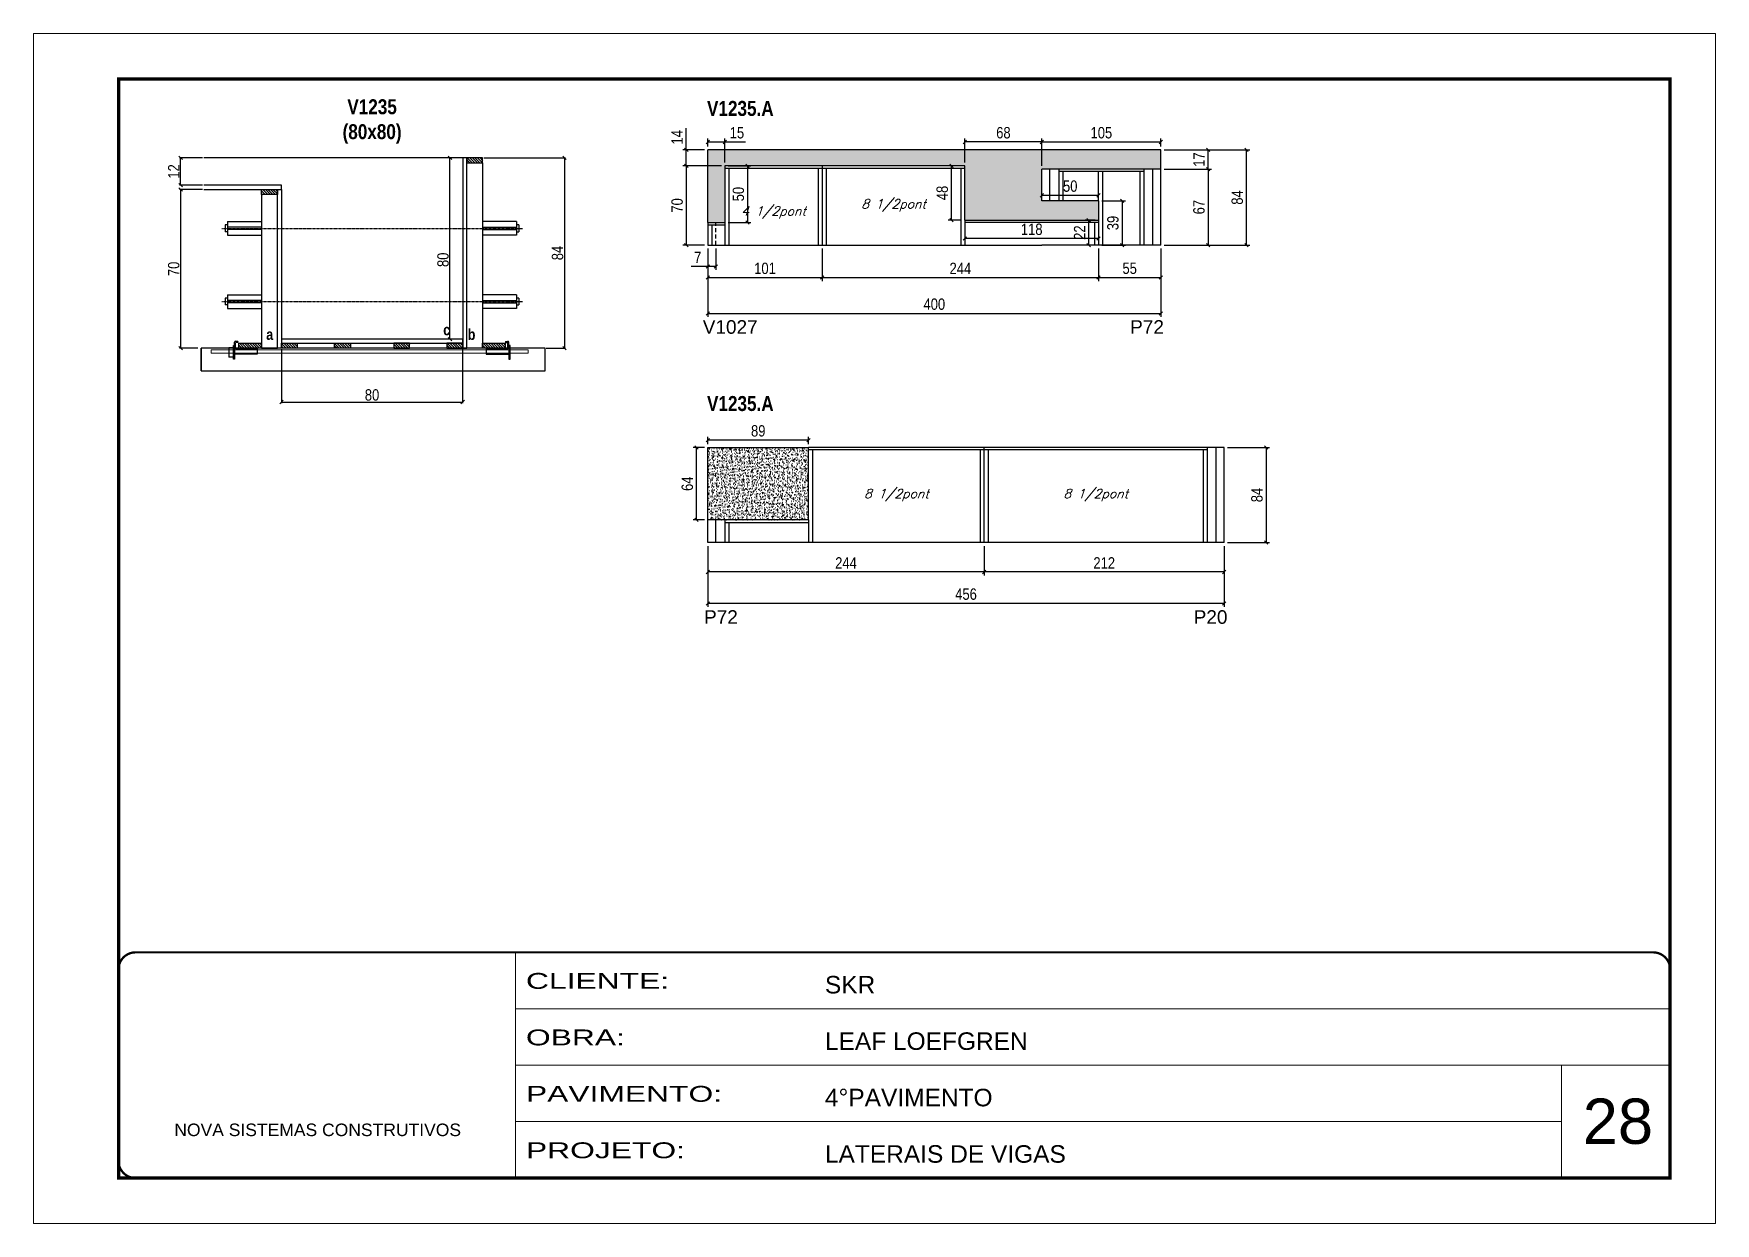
# Model space of a CAD drawing. Extents: x 3309 to 9563, y -2522 to 14608.
# Drawn here: x 8078 to 9563, y 6666 to 7716 of the extents above; entities that cross this region are included whole.
import ezdxf

# ---------------------------------------------------------------- set-up
doc = ezdxf.new("R2010")
doc.units = 0
for name, pattern in [('CONTINUO', [0]), ('DASHED', [0.75, 0.5, -0.25]), ('HIDDEN', [0.375, 0.25, -0.125])]:
    doc.linetypes.add(name, pattern=pattern)
for name, color, linetype in [('5', 5, 'Continuous'), ('barrote', 251, 'Continuous'), ('COTA', 241, 'Continuous'), ('detalhes', 4, 'Continuous'), ('NOMENCLATURA', 7, 'Continuous'), ('Painéis', 200, 'Continuous'), ('presilha', 1, 'Continuous'), ('SARR_2.2x10', 60, 'Continuous'), ('SARR_2.2x7', 40, 'Continuous'), ('SARR_3.5x7', 81, 'Continuous'), ('TENSOR', 3, 'Continuous'), ('texto', 7, 'Continuous')]:
    doc.layers.add(name, color=color, linetype=linetype)
for name, color, linetype, lineweight in [('CARIMBO', 255, 'Continuous', 9), ('CONCRETO', 251, 'Continuous', 25), ('Folhas', 255, 'Continuous', 9), ('SARRAFO DE PRESSAO', 251, 'DASHED', 9), ('SCO-___-LAJ', 2, 'Continuous', 0)]:
    doc.layers.add(name, color=color, linetype=linetype, lineweight=lineweight)
doc.styles.add('ARIAL', font='arial.ttf')
doc.styles.add('COTA TECNICA', font='techl___.ttf', dxfattribs={"height": 10})
doc.styles.add('COTA TECNICA 2X', font='techl___.ttf', dxfattribs={"height": 10})
doc.styles.add('Romans', font='romans.shx')
doc.styles.get("Standard").update_dxf_attribs({"font": 'arial.ttf'})
doc.styles.add('TECNICA', font='techb___.ttf', dxfattribs={"height": 10})
doc.styles.add('Tecnologia', font='')
doc.styles.get('Tecnologia').set_extended_font_data('Forgotten Futurist')
doc.dimstyles.new('PAINEL', dxfattribs={"dimtxt": 10, "dimasz": 3, "dimexe": 3, "dimexo": 3, "dimgap": 3, "dimtad": 1, "dimdec": 1, "dimzin": 12, "dimdsep": 46, "dimtxsty": 'COTA TECNICA', "dimblk1": 'OBLIQUE', "dimblk2": 'OBLIQUE', "dimsah": 1, "dimcen": 0.9, "dimclrd": 4, "dimclre": 4, "dimclrt": 240, "dimadec": 1, "dimazin": 3, "dimtfac": 1, "dimtdec": 1, "dimtmove": 0, "dimatfit": 3, "dimfxl": 1, "dimtolj": 1, "dimtzin": 12, "dimarcsym": 0})
doc.dimstyles.new('SECAO', dxfattribs={"dimscale": 0.333333, "dimtxt": 5, "dimasz": 9, "dimexe": 3, "dimexo": 3, "dimgap": 3, "dimtad": 1, "dimdec": 1, "dimlfac": 0.5, "dimzin": 12, "dimdsep": 46, "dimtxsty": 'COTA TECNICA 2X', "dimblk1": 'OBLIQUE', "dimblk2": 'OBLIQUE', "dimsah": 1, "dimcen": 0.9, "dimclrd": 4, "dimclre": 4, "dimclrt": 240, "dimadec": 1, "dimazin": 3, "dimtfac": 1, "dimtdec": 1, "dimtmove": 0, "dimatfit": 3, "dimfxl": 1, "dimtolj": 1, "dimtzin": 12, "dimarcsym": 0})
pattern_1 = [(135, (41579.1628, -116073.3697), (-1.122532015, -1.122532015), [])]

msp = doc.modelspace()

# ---------------------------------------------------------------- texts
at = {"layer": '5', "linetype": 'Continuous'}
for s, rotation, p in [('V1027', 0.00004, (8668.73, 7451.53)), ('P72', 0.00004, (9046.12, 7451.53)), ('P72', 359.99996, (8669.86, 7195.54)), ('P20', 0.00004, (9102.22, 7195.54))]:
    msp.add_text(s, height=12, rotation=rotation, dxfattribs=at).set_placement(p)
at = {"layer": 'CARIMBO', "style": 'ARIAL'}
msp.add_text('28', height=40, dxfattribs=at).set_placement((9445.73, 6736.55))
at = {"layer": 'detalhes', "style": 'TECNICA'}
for s, p in [('c', (8439.54, 7450.27)), ('b', (8461.22, 7446.15)), ('a', (8283.25, 7446.16))]:
    msp.add_text(s, height=9.6, dxfattribs=at).set_placement(p)
at = {"layer": 'NOMENCLATURA', "style": 'TECNICA'}
for p in [(8672.48, 7643.83), (8672.48, 7383.38)]:
    msp.add_text('V1235.A', height=13.2, dxfattribs=at).set_placement(p)
at = {"layer": 'NOMENCLATURA', "insert": (8376.72, 7658.5), "char_height": 13.2, "attachment_point": 2, "style": 'TECNICA'}
msp.add_mtext_dynamic_manual_height_columns('V1235\\P(80x80)', width=300.2766, gutter_width=1, heights=[0], dxfattribs=at)
at = {"layer": 'texto', "color": 2, "char_height": 8, "attachment_point": 5, "style": 'Romans'}
for s, insert in [('{\\Q19;\\C256;4 1/2pont}', (8731.2, 7558.62)), ('{\\Q19;\\C256;8 1/2pont}', (8837.2, 7564.85)), ('{\\Q19;\\C256;8 1/2pont}', (8839.7, 7309.17)), ('{\\Q19;\\C256;8 1/2pont}', (9015.7, 7309.17))]:
    msp.add_mtext(s, dxfattribs=dict(at, insert=insert))

# ---------------------------------------------------------------- blocks, each defined once
blk = doc.blocks.new('9999999999')
at = {"color": 30, "linetype": 'CONTINUO'}
for p, q in [((98564.6, 34230.2), (98564.6, 34429.4)), ((98564.6, 34379.6), (99584, 34379.6)), ((98564.6, 34329.8), (99488, 34329.8)), ((99584, 34329.8), (99488, 34329.8)), ((99488, 34329.8), (99488, 34230.2)), ((98564.6, 34280), (99488, 34280))]:
    blk.add_line(p, q, dxfattribs=at)
at = {"color": 30, "linetype": 'CONTINUO', "const_width": 2}
blk.add_lwpolyline([(99584, 34230.2), (99584, 34414.4, 0.414214), (99569, 34429.4), (98229, 34429.4, 0.414214), (98214, 34414.4), (98214, 34245.2, 0.414214), (98229, 34230.2), (99584, 34230.2)], format="xyb", dxfattribs=at)
at = {"layer": 'Folhas'}
blk.add_lwpolyline([(98139, 34190.2), (99624, 34190.2), (99624, 35240.2), (98139, 35240.2)], close=True, dxfattribs=at)
at = {"layer": 'Folhas', "color": 30, "const_width": 3}
blk.add_lwpolyline([(98214, 34230.2), (99584, 34230.2), (99584, 35200.2), (98214, 35200.2)], close=True, dxfattribs=at)
at = {"color": 7, "linetype": 'Continuous', "ltscale": 5, "style": 'ARIAL'}
for s, height, p in [('SKR', 15.48, (98837.7, 34393.1)), ('LEAF LOEFGREN', 15.483, (98837.7, 34343.3)), ('4°PAVIMENTO', 15.483, (98837.7, 34293.5)), ('NOVA SISTEMAS CONSTRUTIVOS', 11.059, (98263.2, 34267.2)), ('LATERAIS DE VIGAS', 15.483, (98837.7, 34243.7))]:
    blk.add_text(s, height=height, dxfattribs=at).set_placement(p)
at = {"layer": 'Folhas', "color": 7, "style": 'Tecnologia', "width": 1.5}
for s, p in [('CLIENTE:', (98573.7, 34397.2)), ('OBRA:', (98573.7, 34347.3)), ('PAVIMENTO:', (98573.7, 34297.5)), ('PROJETO:', (98573.7, 34247.7))]:
    blk.add_text(s, height=14, dxfattribs=at).set_placement(p)
blk = doc.blocks.new('PRESILHA METÁLICA 1')
at = {"layer": 'presilha'}
for p, q in [((0, 13), (6, 13)), ((0, 13), (0, 0)), ((6, 0), (0, 0)), ((6, 15.5), (7.5, 15.5)), ((6, -2.5), (6, 15.5)), ((6, 13), (6, 0)), ((7.5, 10.6), (7.5, 19.9)), ((7.5, 15.5), (7.5, -2.5)), ((37.5, 4.1), (7.5, 4.1)), ((12, 21), (8.6, 21)), ((9, 11.6), (9, 18.9)), ((12, 19.5), (9.6, 19.5)), ((37.5, 11), (9.6, 11)), ((12, 21), (12, 19.5)), ((37.5, 11), (37.5, 4.1)), ((7.5, -2.5), (6, -2.5))]:
    blk.add_line(p, q, dxfattribs=at)
for centre, radius, start, end in [((8.6, 19.9), 1.14, 90, 180), ((9.6, 18.9), 0.57, 90, 180), ((9.6, 11.6), 0.57, 180, 270)]:
    blk.add_arc(centre, radius, start, end, dxfattribs=at)
blk = doc.blocks.new('PRESILHA METÁLICA 2')
at = {"layer": 'presilha'}
for p, q in [((-5.2, 23.5), (-5.2, 22)), ((-5.2, 23.5), (-1.9, 23.5)), ((-0.8, 14.6), (-0.8, 22.4)), ((-30.8, 13.5), (-30.8, 6.6)), ((-30.8, 13.5), (-2.8, 13.5)), ((-30.8, 6.6), (-0.8, 6.6)), ((-5.2, 22), (-2.8, 22)), ((-2.2, 14.1), (-2.2, 21.4)), ((0.8, 18), (-0.8, 18)), ((-0.8, 18), (-0.8, 0)), ((-0.8, 0), (0.8, 0)), ((0.8, 0), (0.8, 18))]:
    blk.add_line(p, q, dxfattribs=at)
for centre, radius, start, end in [((-1.9, 22.4), 1.14, 0, 90), ((-2.8, 21.4), 0.57, 0, 90), ((-2.8, 14.1), 0.57, 270, 0)]:
    blk.add_arc(centre, radius, start, end, dxfattribs=at)
blk = doc.blocks.new('_Oblique')
at = {"color": 0, "linetype": 'ByBlock', "lineweight": -2}
blk.add_line((-0.5, -0.5), (0.5, 0.5), dxfattribs=at)
blk = doc.blocks.new('*D2728')
at = {"layer": 'COTA', "color": 4, "lineweight": -2, "transparency": 16777216}
for p, q in [((8227, 7578.8), (8206.7, 7578.8)), ((8207.7, 7578.8), (8207.7, 7438.8)), ((8222.9, 7438.8), (8206.7, 7438.8))]:
    blk.add_line(p, q, dxfattribs=at)
at = {"layer": 'Defpoints', "color": 0, "transparency": 16777216}
for p in [(8228, 7578.8), (8207.7, 7438.8), (8223.9, 7438.8)]:
    blk.add_point(p, dxfattribs=at)
at = {"layer": 'COTA', "color": 4, "lineweight": -2, "transparency": 16777216, "xscale": 3, "yscale": 3, "zscale": 3}
for p, rotation in [((8207.7, 7578.8), 90), ((8207.7, 7438.8), 270)]:
    blk.add_blockref('_Oblique', p, dxfattribs=dict(at, rotation=rotation))
at = {"layer": 'COTA', "color": 240, "transparency": 16777216, "insert": (8201.6, 7508.8), "char_height": 10, "attachment_point": 5, "rotation": 90, "style": 'COTA TECNICA 2X'}
blk.add_mtext('\\A1;70', dxfattribs=at)
blk = doc.blocks.new('*D2729')
at = {"layer": 'COTA', "color": 4, "lineweight": -2, "transparency": 16777216}
for p, q in [((8475.3, 7606.8), (8547.6, 7606.8)), ((8546.6, 7606.8), (8546.6, 7438.8)), ((8530.5, 7438.8), (8547.6, 7438.8))]:
    blk.add_line(p, q, dxfattribs=at)
at = {"layer": 'Defpoints', "color": 0, "transparency": 16777216}
for p in [(8474.3, 7606.8), (8529.5, 7438.8), (8546.6, 7438.8)]:
    blk.add_point(p, dxfattribs=at)
at = {"layer": 'COTA', "color": 4, "lineweight": -2, "transparency": 16777216, "xscale": 3, "yscale": 3, "zscale": 3}
for p, rotation in [((8546.6, 7606.8), 90), ((8546.6, 7438.8), 270)]:
    blk.add_blockref('_Oblique', p, dxfattribs=dict(at, rotation=rotation))
at = {"layer": 'COTA', "color": 240, "transparency": 16777216, "insert": (8540.5, 7522.8), "char_height": 10, "attachment_point": 5, "rotation": 90, "style": 'COTA TECNICA 2X'}
blk.add_mtext('\\A1;84', dxfattribs=at)
blk = doc.blocks.new('*D2730')
at = {"layer": 'COTA', "color": 4, "lineweight": -2, "transparency": 16777216}
for p, q in [((8455.7, 7606.8), (8444.5, 7606.8)), ((8445.5, 7446.8), (8445.5, 7606.8)), ((8455.7, 7446.8), (8444.5, 7446.8))]:
    blk.add_line(p, q, dxfattribs=at)
at = {"layer": 'Defpoints', "color": 0, "transparency": 16777216}
for p in [(8445.5, 7606.8), (8456.7, 7606.8), (8456.7, 7446.8)]:
    blk.add_point(p, dxfattribs=at)
at = {"layer": 'COTA', "color": 4, "lineweight": -2, "transparency": 16777216, "xscale": 3, "yscale": 3, "zscale": 3}
for p, rotation in [((8445.5, 7606.8), 90), ((8445.5, 7446.8), 270)]:
    blk.add_blockref('_Oblique', p, dxfattribs=dict(at, rotation=rotation))
at = {"layer": 'COTA', "color": 240, "transparency": 16777216, "insert": (8439.4, 7516.8), "char_height": 10, "attachment_point": 5, "rotation": 90, "style": 'COTA TECNICA 2X'}
blk.add_mtext('\\A1;80', dxfattribs=at)
blk = doc.blocks.new('*D2736')
at = {"layer": 'COTA', "color": 4, "lineweight": -2, "transparency": 16777216}
for p, q in [((8227, 7606.8), (8206.7, 7606.8)), ((8207.7, 7582.8), (8207.7, 7606.8)), ((8227, 7582.8), (8206.7, 7582.8))]:
    blk.add_line(p, q, dxfattribs=at)
at = {"layer": 'Defpoints', "color": 0, "transparency": 16777216}
for p in [(8207.7, 7606.8), (8228, 7606.8), (8228, 7582.8)]:
    blk.add_point(p, dxfattribs=at)
at = {"layer": 'COTA', "color": 4, "lineweight": -2, "transparency": 16777216, "xscale": 3, "yscale": 3, "zscale": 3}
for p, rotation in [((8207.7, 7606.8), 90), ((8207.7, 7582.8), 270)]:
    blk.add_blockref('_Oblique', p, dxfattribs=dict(at, rotation=rotation))
at = {"layer": 'COTA', "color": 240, "transparency": 16777216, "insert": (8201.6, 7594.8), "char_height": 10, "attachment_point": 5, "rotation": 90, "style": 'COTA TECNICA 2X'}
blk.add_mtext('\\A1;12', dxfattribs=at)
blk = doc.blocks.new('*D2737')
at = {"layer": 'COTA', "color": 4, "lineweight": -2, "transparency": 16777216}
for p, q in [((8296.7, 7437.8), (8296.7, 7390.3)), ((8456.7, 7437.8), (8456.7, 7390.3)), ((8296.7, 7391.3), (8456.7, 7391.3))]:
    blk.add_line(p, q, dxfattribs=at)
at = {"layer": 'Defpoints', "color": 0, "transparency": 16777216}
for p in [(8296.7, 7438.8), (8456.7, 7438.8), (8456.7, 7391.3)]:
    blk.add_point(p, dxfattribs=at)
at = {"layer": 'COTA', "color": 4, "lineweight": -2, "transparency": 16777216, "xscale": 3, "yscale": 3, "zscale": 3, "rotation": 180}
blk.add_blockref('_Oblique', (8296.7, 7391.3), dxfattribs=at)
at = {"layer": 'COTA', "color": 4, "lineweight": -2, "transparency": 16777216, "xscale": 3, "yscale": 3, "zscale": 3}
blk.add_blockref('_Oblique', (8456.7, 7391.3), dxfattribs=at)
at = {"layer": 'COTA', "color": 240, "transparency": 16777216, "insert": (8376.7, 7397.5), "char_height": 10, "attachment_point": 5, "style": 'COTA TECNICA 2X'}
blk.add_mtext('\\A1;80', dxfattribs=at)
blk = doc.blocks.new('*D2726')
at = {"layer": 'COTA', "color": 4, "linetype": 'ByBlock', "lineweight": -2, "transparency": 16777216}
for p, q in [((8917.2, 7264.2), (8917.2, 7238.3)), ((9129.2, 7264.2), (9129.2, 7238.3)), ((9129.2, 7241.3), (8917.2, 7241.3))]:
    blk.add_line(p, q, dxfattribs=at)
at = {"layer": 'Defpoints', "color": 0, "linetype": 'ByBlock', "transparency": 16777216}
for p in [(8917.2, 7267.2), (9129.2, 7267.2), (8917.2, 7241.3)]:
    blk.add_point(p, dxfattribs=at)
at = {"layer": 'COTA', "color": 4, "linetype": 'ByBlock', "lineweight": -2, "transparency": 16777216, "xscale": 3, "yscale": 3, "zscale": 3, "rotation": 180}
blk.add_blockref('_Oblique', (8917.2, 7241.3), dxfattribs=at)
at = {"layer": 'COTA', "color": 4, "linetype": 'ByBlock', "lineweight": -2, "transparency": 16777216, "xscale": 3, "yscale": 3, "zscale": 3}
blk.add_blockref('_Oblique', (9129.2, 7241.3), dxfattribs=at)
at = {"layer": 'COTA', "color": 240, "linetype": 'ByBlock', "transparency": 16777216, "insert": (9023.2, 7249.3), "char_height": 10, "attachment_point": 5, "style": 'COTA TECNICA'}
blk.add_mtext('\\A1;212', dxfattribs=at)
blk = doc.blocks.new('*D2727')
at = {"layer": 'COTA', "color": 4, "linetype": 'ByBlock', "lineweight": -2, "transparency": 16777216}
for p, q in [((8673.2, 7264.2), (8673.2, 7238.3)), ((8917.2, 7264.2), (8917.2, 7238.3)), ((8917.2, 7241.3), (8673.2, 7241.3))]:
    blk.add_line(p, q, dxfattribs=at)
at = {"layer": 'Defpoints', "color": 0, "linetype": 'ByBlock', "transparency": 16777216}
for p in [(8673.2, 7267.2), (8917.2, 7267.2), (8673.2, 7241.3)]:
    blk.add_point(p, dxfattribs=at)
at = {"layer": 'COTA', "color": 4, "linetype": 'ByBlock', "lineweight": -2, "transparency": 16777216, "xscale": 3, "yscale": 3, "zscale": 3, "rotation": 180}
blk.add_blockref('_Oblique', (8673.2, 7241.3), dxfattribs=at)
at = {"layer": 'COTA', "color": 4, "linetype": 'ByBlock', "lineweight": -2, "transparency": 16777216, "xscale": 3, "yscale": 3, "zscale": 3}
blk.add_blockref('_Oblique', (8917.2, 7241.3), dxfattribs=at)
at = {"layer": 'COTA', "color": 240, "linetype": 'ByBlock', "transparency": 16777216, "insert": (8795.2, 7249.3), "char_height": 10, "attachment_point": 5, "style": 'COTA TECNICA'}
blk.add_mtext('\\A1;244', dxfattribs=at)
blk = doc.blocks.new('*D2734')
at = {"layer": 'COTA', "color": 4, "linetype": 'ByBlock', "lineweight": -2, "transparency": 16777216}
for p, q in [((8673.2, 7264.2), (8673.2, 7210.5)), ((9129.2, 7264.2), (9129.2, 7210.5)), ((9129.2, 7213.5), (8673.2, 7213.5))]:
    blk.add_line(p, q, dxfattribs=at)
at = {"layer": 'Defpoints', "color": 0, "linetype": 'ByBlock', "transparency": 16777216}
for p in [(8673.2, 7267.2), (9129.2, 7267.2), (8673.2, 7213.5)]:
    blk.add_point(p, dxfattribs=at)
at = {"layer": 'COTA', "color": 4, "linetype": 'ByBlock', "lineweight": -2, "transparency": 16777216, "xscale": 3, "yscale": 3, "zscale": 3, "rotation": 180}
blk.add_blockref('_Oblique', (8673.2, 7213.5), dxfattribs=at)
at = {"layer": 'COTA', "color": 4, "linetype": 'ByBlock', "lineweight": -2, "transparency": 16777216, "xscale": 3, "yscale": 3, "zscale": 3}
blk.add_blockref('_Oblique', (9129.2, 7213.5), dxfattribs=at)
at = {"layer": 'COTA', "color": 240, "linetype": 'ByBlock', "transparency": 16777216, "insert": (8901.2, 7221.7), "char_height": 10, "attachment_point": 5, "style": 'COTA TECNICA'}
blk.add_mtext('\\A1;456', dxfattribs=at)
blk = doc.blocks.new('*D2735')
at = {"layer": 'COTA', "color": 4, "lineweight": -2, "transparency": 16777216}
for p, q in [((9132.2, 7351.2), (9169.2, 7351.2)), ((9166.2, 7351.2), (9166.2, 7267.2)), ((9132.2, 7267.2), (9169.2, 7267.2))]:
    blk.add_line(p, q, dxfattribs=at)
at = {"layer": 'Defpoints', "color": 0, "transparency": 16777216}
for p in [(9129.2, 7351.2, 0), (9129.2, 7267.2, 0), (9166.2, 7267.2)]:
    blk.add_point(p, dxfattribs=at)
at = {"layer": 'COTA', "color": 4, "lineweight": -2, "transparency": 16777216, "xscale": 3, "yscale": 3, "zscale": 3}
for p, rotation in [((9166.2, 7351.2), 90), ((9166.2, 7267.2), 270)]:
    blk.add_blockref('_Oblique', p, dxfattribs=dict(at, rotation=rotation))
at = {"layer": 'COTA', "color": 240, "transparency": 16777216, "insert": (9158.1, 7309.2), "char_height": 10, "attachment_point": 5, "rotation": 90, "style": 'COTA TECNICA'}
blk.add_mtext('\\A1;84', dxfattribs=at)
blk = doc.blocks.new('*D2738')
at = {"layer": 'COTA', "color": 4, "lineweight": -2, "transparency": 16777216}
for p, q in [((9018.2, 7526.8), (9018.2, 7498.1)), ((9073.2, 7526.8), (9073.2, 7498.1)), ((9018.2, 7501.1), (9073.2, 7501.1))]:
    blk.add_line(p, q, dxfattribs=at)
at = {"layer": 'Defpoints', "color": 0, "transparency": 16777216}
for p in [(9018.2, 7529.8), (9073.2, 7529.8), (9073.2, 7501.1)]:
    blk.add_point(p, dxfattribs=at)
at = {"layer": 'COTA', "color": 4, "lineweight": -2, "transparency": 16777216, "xscale": 3, "yscale": 3, "zscale": 3, "rotation": 180}
blk.add_blockref('_Oblique', (9018.2, 7501.1), dxfattribs=at)
at = {"layer": 'COTA', "color": 4, "lineweight": -2, "transparency": 16777216, "xscale": 3, "yscale": 3, "zscale": 3}
blk.add_blockref('_Oblique', (9073.2, 7501.1), dxfattribs=at)
at = {"layer": 'COTA', "color": 240, "transparency": 16777216, "insert": (9045.7, 7509.3), "char_height": 10, "attachment_point": 5, "style": 'COTA TECNICA'}
blk.add_mtext('\\A1;55', dxfattribs=at)
blk = doc.blocks.new('*D2739')
at = {"layer": 'COTA', "color": 4, "lineweight": -2, "transparency": 16777216}
for p, q in [((8673.2, 7526.8), (8673.2, 7466.5)), ((9073.2, 7526.8), (9073.2, 7466.5)), ((8673.2, 7469.5), (9073.2, 7469.5))]:
    blk.add_line(p, q, dxfattribs=at)
at = {"layer": 'Defpoints', "color": 0, "transparency": 16777216}
for p in [(8673.2, 7529.8), (9073.2, 7529.8), (9073.2, 7469.5)]:
    blk.add_point(p, dxfattribs=at)
at = {"layer": 'COTA', "color": 4, "lineweight": -2, "transparency": 16777216, "xscale": 3, "yscale": 3, "zscale": 3, "rotation": 180}
blk.add_blockref('_Oblique', (8673.2, 7469.5), dxfattribs=at)
at = {"layer": 'COTA', "color": 4, "lineweight": -2, "transparency": 16777216, "xscale": 3, "yscale": 3, "zscale": 3}
blk.add_blockref('_Oblique', (9073.2, 7469.5), dxfattribs=at)
at = {"layer": 'COTA', "color": 240, "transparency": 16777216, "insert": (8873.2, 7477.6), "char_height": 10, "attachment_point": 5, "style": 'COTA TECNICA'}
blk.add_mtext('\\A1;400', dxfattribs=at)
blk = doc.blocks.new('*D2741')
at = {"layer": 'COTA', "color": 4, "lineweight": -2, "transparency": 16777216}
for p, q in [((9076.2, 7596.8), (9118, 7596.8)), ((9115, 7596.8), (9115, 7529.8)), ((9076.2, 7529.8), (9118, 7529.8))]:
    blk.add_line(p, q, dxfattribs=at)
at = {"layer": 'Defpoints', "color": 0, "transparency": 16777216}
for p in [(9073.2, 7596.8), (9073.2, 7529.8), (9115, 7529.8)]:
    blk.add_point(p, dxfattribs=at)
at = {"layer": 'COTA', "color": 4, "lineweight": -2, "transparency": 16777216, "xscale": 3, "yscale": 3, "zscale": 3}
for p, rotation in [((9115, 7596.8), 90), ((9115, 7529.8), 270)]:
    blk.add_blockref('_Oblique', p, dxfattribs=dict(at, rotation=rotation))
at = {"layer": 'COTA', "color": 240, "transparency": 16777216, "insert": (9106.9, 7563.3), "char_height": 10, "attachment_point": 5, "rotation": 90, "style": 'COTA TECNICA'}
blk.add_mtext('\\A1;67', dxfattribs=at)
blk = doc.blocks.new('*D2731')
at = {"layer": 'COTA', "color": 4, "lineweight": -2, "transparency": 16777216}
for p, q in [((8685.2, 7599.8), (8651.2, 7599.8)), ((8654.2, 7599.8), (8654.2, 7529.8)), ((8670.2, 7529.8), (8651.2, 7529.8))]:
    blk.add_line(p, q, dxfattribs=at)
at = {"layer": 'Defpoints', "color": 0, "transparency": 16777216}
for p in [(8688.2, 7599.8), (8654.2, 7529.8), (8673.2, 7529.8)]:
    blk.add_point(p, dxfattribs=at)
at = {"layer": 'COTA', "color": 4, "lineweight": -2, "transparency": 16777216, "xscale": 3, "yscale": 3, "zscale": 3}
for p, rotation in [((8654.2, 7599.8), 90), ((8654.2, 7529.8), 270)]:
    blk.add_blockref('_Oblique', p, dxfattribs=dict(at, rotation=rotation))
at = {"layer": 'COTA', "color": 240, "transparency": 16777216, "insert": (8646.1, 7564.8), "char_height": 10, "attachment_point": 5, "rotation": 90, "style": 'COTA TECNICA'}
blk.add_mtext('\\A1;70', dxfattribs=at)
blk = doc.blocks.new('*D2732')
at = {"layer": 'COTA', "color": 4, "lineweight": -2, "transparency": 16777216}
for p, q in [((8654.2, 7613.8), (8654.2, 7633)), ((8670.2, 7613.8), (8651.2, 7613.8)), ((8654.2, 7599.8), (8654.2, 7613.8)), ((8685.2, 7599.8), (8651.2, 7599.8))]:
    blk.add_line(p, q, dxfattribs=at)
at = {"layer": 'Defpoints', "color": 0, "transparency": 16777216}
for p in [(8654.2, 7613.8), (8673.2, 7613.8), (8688.2, 7599.8)]:
    blk.add_point(p, dxfattribs=at)
at = {"layer": 'COTA', "color": 4, "lineweight": -2, "transparency": 16777216, "xscale": 3, "yscale": 3, "zscale": 3}
for p, rotation in [((8654.2, 7613.8), 90), ((8654.2, 7599.8), 270)]:
    blk.add_blockref('_Oblique', p, dxfattribs=dict(at, rotation=rotation))
at = {"layer": 'COTA', "color": 240, "transparency": 16777216, "insert": (8646.1, 7624.9), "char_height": 10, "attachment_point": 5, "rotation": 90, "style": 'COTA TECNICA'}
blk.add_mtext('\\A1;14', dxfattribs=at)
blk = doc.blocks.new('*D2743')
at = {"layer": 'COTA', "color": 4, "lineweight": -2, "transparency": 16777216}
for p, q in [((8673.2, 7526.8), (8673.2, 7507.9)), ((8680.2, 7526.8), (8680.2, 7507.9)), ((8673.2, 7510.9), (8658.5, 7510.9)), ((8680.2, 7510.9), (8673.2, 7510.9))]:
    blk.add_line(p, q, dxfattribs=at)
at = {"layer": 'Defpoints', "color": 0, "transparency": 16777216}
for p in [(8673.2, 7529.8), (8680.2, 7529.8), (8673.2, 7510.9)]:
    blk.add_point(p, dxfattribs=at)
at = {"layer": 'COTA', "color": 4, "lineweight": -2, "transparency": 16777216, "xscale": 3, "yscale": 3, "zscale": 3, "rotation": 180}
blk.add_blockref('_Oblique', (8673.2, 7510.9), dxfattribs=at)
at = {"layer": 'COTA', "color": 4, "lineweight": -2, "transparency": 16777216, "xscale": 3, "yscale": 3, "zscale": 3}
blk.add_blockref('_Oblique', (8680.2, 7510.9), dxfattribs=at)
at = {"layer": 'COTA', "color": 240, "transparency": 16777216, "insert": (8664.3, 7519), "char_height": 10, "attachment_point": 5, "style": 'COTA TECNICA'}
blk.add_mtext('\\A1;7', dxfattribs=at)
blk = doc.blocks.new('*D2744')
at = {"layer": 'COTA', "color": 4, "lineweight": -2, "transparency": 16777216}
for p, q in [((8900.2, 7602.8), (8900.2, 7623.8)), ((8968.2, 7620.8), (8900.2, 7620.8)), ((8968.2, 7599.8), (8968.2, 7623.8))]:
    blk.add_line(p, q, dxfattribs=at)
at = {"layer": 'Defpoints', "color": 0, "transparency": 16777216}
for p in [(8900.2, 7620.8), (8900.2, 7599.8), (8968.2, 7596.8)]:
    blk.add_point(p, dxfattribs=at)
at = {"layer": 'COTA', "color": 4, "lineweight": -2, "transparency": 16777216, "xscale": 3, "yscale": 3, "zscale": 3, "rotation": 180}
blk.add_blockref('_Oblique', (8900.2, 7620.8), dxfattribs=at)
at = {"layer": 'COTA', "color": 4, "lineweight": -2, "transparency": 16777216, "xscale": 3, "yscale": 3, "zscale": 3}
blk.add_blockref('_Oblique', (8968.2, 7620.8), dxfattribs=at)
at = {"layer": 'COTA', "color": 240, "transparency": 16777216, "insert": (8934.2, 7628.9), "char_height": 10, "attachment_point": 5, "style": 'COTA TECNICA'}
blk.add_mtext('\\A1;68', dxfattribs=at)
blk = doc.blocks.new('*D2745')
at = {"layer": 'COTA', "color": 4, "lineweight": -2, "transparency": 16777216}
for p, q in [((8673.2, 7616.8), (8673.2, 7623.8)), ((8673.2, 7620.8), (8688.2, 7620.8)), ((8688.2, 7602.8), (8688.2, 7623.8)), ((8688.2, 7620.8), (8706.6, 7620.8))]:
    blk.add_line(p, q, dxfattribs=at)
at = {"layer": 'Defpoints', "color": 0, "transparency": 16777216}
for p in [(8688.2, 7620.8), (8673.2, 7613.8), (8688.2, 7599.8)]:
    blk.add_point(p, dxfattribs=at)
at = {"layer": 'COTA', "color": 4, "lineweight": -2, "transparency": 16777216, "xscale": 3, "yscale": 3, "zscale": 3, "rotation": 180}
blk.add_blockref('_Oblique', (8673.2, 7620.8), dxfattribs=at)
at = {"layer": 'COTA', "color": 4, "lineweight": -2, "transparency": 16777216, "xscale": 3, "yscale": 3, "zscale": 3}
blk.add_blockref('_Oblique', (8688.2, 7620.8), dxfattribs=at)
at = {"layer": 'COTA', "color": 240, "transparency": 16777216, "insert": (8698.9, 7628.9), "char_height": 10, "attachment_point": 5, "style": 'COTA TECNICA'}
blk.add_mtext('\\A1;15', dxfattribs=at)
blk = doc.blocks.new('*D2747')
at = {"layer": 'COTA', "color": 4, "lineweight": -2, "transparency": 16777216}
for p, q in [((9076.2, 7613.8), (9118, 7613.8)), ((9115, 7596.8), (9115, 7613.8)), ((9076.2, 7596.8), (9118, 7596.8))]:
    blk.add_line(p, q, dxfattribs=at)
at = {"layer": 'Defpoints', "color": 0, "transparency": 16777216}
for p in [(9073.2, 7613.8), (9115, 7613.8), (9073.2, 7596.8)]:
    blk.add_point(p, dxfattribs=at)
at = {"layer": 'COTA', "color": 4, "lineweight": -2, "transparency": 16777216, "xscale": 3, "yscale": 3, "zscale": 3}
for p, rotation in [((9115, 7613.8), 90), ((9115, 7596.8), 270)]:
    blk.add_blockref('_Oblique', p, dxfattribs=dict(at, rotation=rotation))
at = {"layer": 'COTA', "color": 240, "transparency": 16777216, "insert": (9106.9, 7605.3), "char_height": 10, "attachment_point": 5, "rotation": 90, "style": 'COTA TECNICA'}
blk.add_mtext('\\A1;17', dxfattribs=at)
blk = doc.blocks.new('*D2748')
at = {"layer": 'COTA', "color": 4, "lineweight": -2, "transparency": 16777216}
for p, q in [((9076.2, 7613.8), (9151.8, 7613.8)), ((9148.8, 7529.8), (9148.8, 7613.8)), ((9076.2, 7529.8), (9151.8, 7529.8))]:
    blk.add_line(p, q, dxfattribs=at)
at = {"layer": 'Defpoints', "color": 0, "transparency": 16777216}
for p in [(9073.2, 7613.8), (9148.8, 7613.8), (9073.2, 7529.8)]:
    blk.add_point(p, dxfattribs=at)
at = {"layer": 'COTA', "color": 4, "lineweight": -2, "transparency": 16777216, "xscale": 3, "yscale": 3, "zscale": 3}
for p, rotation in [((9148.8, 7613.8), 90), ((9148.8, 7529.8), 270)]:
    blk.add_blockref('_Oblique', p, dxfattribs=dict(at, rotation=rotation))
at = {"layer": 'COTA', "color": 240, "transparency": 16777216, "insert": (9140.7, 7571.8), "char_height": 10, "attachment_point": 5, "rotation": 90, "style": 'COTA TECNICA'}
blk.add_mtext('\\A1;84', dxfattribs=at)
blk = doc.blocks.new('*D2749')
at = {"layer": 'COTA', "color": 4, "lineweight": -2, "transparency": 16777216}
for p, q in [((8968.2, 7599.8), (8968.2, 7623.8)), ((8968.2, 7620.8), (9073.2, 7620.8)), ((9073.2, 7616.8), (9073.2, 7623.8))]:
    blk.add_line(p, q, dxfattribs=at)
at = {"layer": 'Defpoints', "color": 0, "transparency": 16777216}
for p in [(9073.2, 7620.8), (9073.2, 7613.8), (8968.2, 7596.8)]:
    blk.add_point(p, dxfattribs=at)
at = {"layer": 'COTA', "color": 4, "lineweight": -2, "transparency": 16777216, "xscale": 3, "yscale": 3, "zscale": 3, "rotation": 180}
blk.add_blockref('_Oblique', (8968.2, 7620.8), dxfattribs=at)
at = {"layer": 'COTA', "color": 4, "lineweight": -2, "transparency": 16777216, "xscale": 3, "yscale": 3, "zscale": 3}
blk.add_blockref('_Oblique', (9073.2, 7620.8), dxfattribs=at)
at = {"layer": 'COTA', "color": 240, "transparency": 16777216, "insert": (9020.7, 7628.9), "char_height": 10, "attachment_point": 5, "style": 'COTA TECNICA'}
blk.add_mtext('\\A1;105', dxfattribs=at)
blk = doc.blocks.new('*D2750')
at = {"layer": 'COTA', "color": 4, "lineweight": -2, "transparency": 16777216}
for p, q in [((8968.2, 7571.8), (8968.2, 7576.7)), ((9018.2, 7573.7), (8968.2, 7573.7)), ((9018.2, 7571.8), (9018.2, 7576.7))]:
    blk.add_line(p, q, dxfattribs=at)
at = {"layer": 'Defpoints', "color": 0, "transparency": 16777216}
for p in [(8968.2, 7573.7), (8968.2, 7568.8), (9018.2, 7568.8)]:
    blk.add_point(p, dxfattribs=at)
at = {"layer": 'COTA', "color": 4, "lineweight": -2, "transparency": 16777216, "xscale": 3, "yscale": 3, "zscale": 3, "rotation": 180}
blk.add_blockref('_Oblique', (8968.2, 7573.7), dxfattribs=at)
at = {"layer": 'COTA', "color": 4, "lineweight": -2, "transparency": 16777216, "xscale": 3, "yscale": 3, "zscale": 3}
blk.add_blockref('_Oblique', (9018.2, 7573.7), dxfattribs=at)
at = {"layer": 'COTA', "color": 240, "transparency": 16777216, "insert": (8993.2, 7581.8), "char_height": 10, "attachment_point": 5, "style": 'COTA TECNICA'}
blk.add_mtext('\\A1;50', dxfattribs=at)
blk = doc.blocks.new('*D2751')
at = {"layer": 'COTA', "color": 4, "lineweight": -2, "transparency": 16777216}
for p, q in [((9021.2, 7568.8), (9042.1, 7568.8)), ((9039.1, 7568.8), (9039.1, 7529.8)), ((9021.2, 7529.8), (9042.1, 7529.8))]:
    blk.add_line(p, q, dxfattribs=at)
at = {"layer": 'Defpoints', "color": 0, "transparency": 16777216}
for p in [(9018.2, 7568.8), (9018.2, 7529.8), (9039.1, 7529.8)]:
    blk.add_point(p, dxfattribs=at)
at = {"layer": 'COTA', "color": 4, "lineweight": -2, "transparency": 16777216, "xscale": 3, "yscale": 3, "zscale": 3}
for p, rotation in [((9039.1, 7568.8), 90), ((9039.1, 7529.8), 270)]:
    blk.add_blockref('_Oblique', p, dxfattribs=dict(at, rotation=rotation))
at = {"layer": 'COTA', "color": 240, "transparency": 16777216, "insert": (9030.9, 7549.3), "char_height": 10, "attachment_point": 5, "rotation": 90, "style": 'COTA TECNICA'}
blk.add_mtext('\\A1;39', dxfattribs=at)
blk = doc.blocks.new('*D2752')
at = {"layer": 'COTA', "color": 4, "lineweight": -2, "transparency": 16777216}
for p, q in [((8673.2, 7526.8), (8673.2, 7498.1)), ((8774.2, 7526.8), (8774.2, 7498.1)), ((8673.2, 7501.1), (8774.2, 7501.1))]:
    blk.add_line(p, q, dxfattribs=at)
at = {"layer": 'Defpoints', "color": 0, "transparency": 16777216}
for p in [(8673.2, 7529.8), (8774.2, 7529.8), (8774.2, 7501.1)]:
    blk.add_point(p, dxfattribs=at)
at = {"layer": 'COTA', "color": 4, "lineweight": -2, "transparency": 16777216, "xscale": 3, "yscale": 3, "zscale": 3, "rotation": 180}
blk.add_blockref('_Oblique', (8673.2, 7501.1), dxfattribs=at)
at = {"layer": 'COTA', "color": 4, "lineweight": -2, "transparency": 16777216, "xscale": 3, "yscale": 3, "zscale": 3}
blk.add_blockref('_Oblique', (8774.2, 7501.1), dxfattribs=at)
at = {"layer": 'COTA', "color": 240, "transparency": 16777216, "insert": (8723.7, 7509.2), "char_height": 10, "attachment_point": 5, "style": 'COTA TECNICA'}
blk.add_mtext('\\A1;101', dxfattribs=at)
blk = doc.blocks.new('*D2753')
at = {"layer": 'COTA', "color": 4, "lineweight": -2, "transparency": 16777216}
for p, q in [((8774.2, 7526.8), (8774.2, 7498.1)), ((9018.2, 7526.8), (9018.2, 7498.1)), ((8774.2, 7501.1), (9018.2, 7501.1))]:
    blk.add_line(p, q, dxfattribs=at)
at = {"layer": 'Defpoints', "color": 0, "transparency": 16777216}
for p in [(8774.2, 7529.8), (9018.2, 7529.8), (9018.2, 7501.1)]:
    blk.add_point(p, dxfattribs=at)
at = {"layer": 'COTA', "color": 4, "lineweight": -2, "transparency": 16777216, "xscale": 3, "yscale": 3, "zscale": 3, "rotation": 180}
blk.add_blockref('_Oblique', (8774.2, 7501.1), dxfattribs=at)
at = {"layer": 'COTA', "color": 4, "lineweight": -2, "transparency": 16777216, "xscale": 3, "yscale": 3, "zscale": 3}
blk.add_blockref('_Oblique', (9018.2, 7501.1), dxfattribs=at)
at = {"layer": 'COTA', "color": 240, "transparency": 16777216, "insert": (8896.2, 7509.2), "char_height": 10, "attachment_point": 5, "style": 'COTA TECNICA'}
blk.add_mtext('\\A1;244', dxfattribs=at)
blk = doc.blocks.new('*D2754')
at = {"layer": 'COTA', "color": 4, "lineweight": -2, "transparency": 16777216}
for p, q in [((8900.2, 7548.8), (8900.2, 7532.6)), ((9018.2, 7548.8), (9018.2, 7532.6)), ((9018.2, 7535.6), (8900.2, 7535.6))]:
    blk.add_line(p, q, dxfattribs=at)
at = {"layer": 'Defpoints', "color": 0, "transparency": 16777216}
for p in [(8900.2, 7551.8), (9018.2, 7551.8), (8900.2, 7535.6)]:
    blk.add_point(p, dxfattribs=at)
at = {"layer": 'COTA', "color": 4, "lineweight": -2, "transparency": 16777216, "xscale": 3, "yscale": 3, "zscale": 3, "rotation": 180}
blk.add_blockref('_Oblique', (8900.2, 7535.6), dxfattribs=at)
at = {"layer": 'COTA', "color": 4, "lineweight": -2, "transparency": 16777216, "xscale": 3, "yscale": 3, "zscale": 3}
blk.add_blockref('_Oblique', (9018.2, 7535.6), dxfattribs=at)
at = {"layer": 'COTA', "color": 240, "transparency": 16777216, "insert": (8959.2, 7543.7), "char_height": 10, "attachment_point": 5, "style": 'COTA TECNICA'}
blk.add_mtext('\\A1;118', dxfattribs=at)
blk = doc.blocks.new('*D2755')
at = {"layer": 'COTA', "color": 4, "lineweight": -2, "transparency": 16777216}
for p, q in [((9015.2, 7551.8), (9006.5, 7551.8)), ((9009.5, 7529.8), (9009.5, 7551.8)), ((9015.2, 7529.8), (9006.5, 7529.8))]:
    blk.add_line(p, q, dxfattribs=at)
at = {"layer": 'Defpoints', "color": 0, "transparency": 16777216}
for p in [(9009.5, 7551.8), (9018.2, 7551.8), (9018.2, 7529.8)]:
    blk.add_point(p, dxfattribs=at)
at = {"layer": 'COTA', "color": 4, "lineweight": -2, "transparency": 16777216, "xscale": 3, "yscale": 3, "zscale": 3}
for p, rotation in [((9009.5, 7551.8), 90), ((9009.5, 7529.8), 270)]:
    blk.add_blockref('_Oblique', p, dxfattribs=dict(at, rotation=rotation))
at = {"layer": 'COTA', "color": 240, "transparency": 16777216, "insert": (9001.5, 7540.8), "char_height": 10, "attachment_point": 5, "rotation": 90, "style": 'COTA TECNICA'}
blk.add_mtext('\\A1;22', dxfattribs=at)
blk = doc.blocks.new('*D2756')
at = {"layer": 'COTA', "color": 4, "lineweight": -2, "transparency": 16777216}
for p, q in [((8897.2, 7599.8), (8885.3, 7599.8)), ((8888.3, 7551.8), (8888.3, 7599.8)), ((8897.2, 7551.8), (8885.3, 7551.8))]:
    blk.add_line(p, q, dxfattribs=at)
at = {"layer": 'Defpoints', "color": 0, "transparency": 16777216}
for p in [(8888.3, 7599.8), (8900.2, 7599.8), (8900.2, 7551.8)]:
    blk.add_point(p, dxfattribs=at)
at = {"layer": 'COTA', "color": 4, "lineweight": -2, "transparency": 16777216, "xscale": 3, "yscale": 3, "zscale": 3}
for p, rotation in [((8888.3, 7599.8), 90), ((8888.3, 7551.8), 270)]:
    blk.add_blockref('_Oblique', p, dxfattribs=dict(at, rotation=rotation))
at = {"layer": 'COTA', "color": 240, "transparency": 16777216, "insert": (8880.2, 7575.8), "char_height": 10, "attachment_point": 5, "rotation": 90, "style": 'COTA TECNICA'}
blk.add_mtext('\\A1;48', dxfattribs=at)
blk = doc.blocks.new('*D2757')
at = {"layer": 'COTA', "color": 4, "lineweight": -2, "transparency": 16777216}
for p, q in [((8691.2, 7599.8), (8711.3, 7599.8)), ((8708.3, 7599.8), (8708.3, 7549.8)), ((8691.2, 7549.8), (8711.3, 7549.8))]:
    blk.add_line(p, q, dxfattribs=at)
at = {"layer": 'Defpoints', "color": 0, "transparency": 16777216}
for p in [(8688.2, 7599.8), (8688.2, 7549.8), (8708.3, 7549.8)]:
    blk.add_point(p, dxfattribs=at)
at = {"layer": 'COTA', "color": 4, "lineweight": -2, "transparency": 16777216, "xscale": 3, "yscale": 3, "zscale": 3}
for p, rotation in [((8708.3, 7599.8), 90), ((8708.3, 7549.8), 270)]:
    blk.add_blockref('_Oblique', p, dxfattribs=dict(at, rotation=rotation))
at = {"layer": 'COTA', "color": 240, "transparency": 16777216, "insert": (8700.2, 7574.8), "char_height": 10, "attachment_point": 5, "rotation": 90, "style": 'COTA TECNICA'}
blk.add_mtext('\\A1;50', dxfattribs=at)
blk = doc.blocks.new('*D2758')
at = {"layer": 'COTA', "color": 4, "lineweight": -2, "transparency": 16777216}
for p, q in [((8673.2, 7354.2), (8673.2, 7360.7)), ((8762.2, 7357.7), (8673.2, 7357.7)), ((8762.2, 7354.2), (8762.2, 7360.7))]:
    blk.add_line(p, q, dxfattribs=at)
at = {"layer": 'Defpoints', "color": 0, "transparency": 16777216}
for p in [(8673.2, 7357.7), (8673.2, 7351.2), (8762.2, 7351.2)]:
    blk.add_point(p, dxfattribs=at)
at = {"layer": 'COTA', "color": 4, "lineweight": -2, "transparency": 16777216, "xscale": 3, "yscale": 3, "zscale": 3, "rotation": 180}
blk.add_blockref('_Oblique', (8673.2, 7357.7), dxfattribs=at)
at = {"layer": 'COTA', "color": 4, "lineweight": -2, "transparency": 16777216, "xscale": 3, "yscale": 3, "zscale": 3}
blk.add_blockref('_Oblique', (8762.2, 7357.7), dxfattribs=at)
at = {"layer": 'COTA', "color": 240, "transparency": 16777216, "insert": (8717.7, 7365.8), "char_height": 10, "attachment_point": 5, "style": 'COTA TECNICA'}
blk.add_mtext('\\A1;89', dxfattribs=at)
blk = doc.blocks.new('*D2759')
at = {"layer": 'COTA', "color": 4, "lineweight": -2, "transparency": 16777216}
for p, q in [((8670.2, 7351.2), (8660.2, 7351.2)), ((8663.2, 7287.2), (8663.2, 7351.2)), ((8670.2, 7287.2), (8660.2, 7287.2))]:
    blk.add_line(p, q, dxfattribs=at)
at = {"layer": 'Defpoints', "color": 0, "transparency": 16777216}
for p in [(8663.2, 7351.2), (8673.2, 7351.2), (8673.2, 7287.2)]:
    blk.add_point(p, dxfattribs=at)
at = {"layer": 'COTA', "color": 4, "lineweight": -2, "transparency": 16777216, "xscale": 3, "yscale": 3, "zscale": 3}
for p, rotation in [((8663.2, 7351.2), 90), ((8663.2, 7287.2), 270)]:
    blk.add_blockref('_Oblique', p, dxfattribs=dict(at, rotation=rotation))
at = {"layer": 'COTA', "color": 240, "transparency": 16777216, "insert": (8655.1, 7319.2), "char_height": 10, "attachment_point": 5, "rotation": 90, "style": 'COTA TECNICA'}
blk.add_mtext('\\A1;64', dxfattribs=at)

# ---------------------------------------------------------------- dimensions: what is measured, and where the dimension line sits
at = {"layer": 'COTA'}
for base, p1, p2, angle, dimstyle, picture, middle in [((8654.19, 7613.85), (8688.2, 7599.85), (8673.2, 7613.85), 90, 'PAINEL', '*D2732', (8646.12, 7624.91)), ((8207.68, 7606.8), (8228.02, 7582.8), (8228.02, 7606.8), 90, 'SECAO', '*D2736', (8201.62, 7594.8)), ((8546.64, 7438.8, 0), (8474.32, 7606.8), (8529.54, 7438.8, 0), 90, 'SECAO', '*D2729', (8540.55, 7522.8, 0)), ((9115, 7613.85), (9073.2, 7596.85), (9073.2, 7613.85), 90, 'PAINEL', '*D2747', (9106.92, 7605.35)), ((9148.8, 7613.85), (9073.2, 7529.85), (9073.2, 7613.85), 90, 'PAINEL', '*D2748', (9140.7, 7571.85)), ((8654.19, 7529.85), (8688.2, 7599.85), (8673.2, 7529.85), 90, 'PAINEL', '*D2731', (8646.09, 7564.85)), ((8708.35, 7549.85), (8688.2, 7599.85), (8688.2, 7549.85), 90, 'PAINEL', '*D2757', (8700.24, 7574.85)), ((8888.33, 7599.85), (8900.2, 7551.85), (8900.2, 7599.85), 90, 'PAINEL', '*D2756', (8880.24, 7575.85)), ((9115, 7529.85), (9073.2, 7596.85), (9073.2, 7529.85), 90, 'PAINEL', '*D2741', (9106.89, 7563.35)), ((8207.68, 7438.8, 0), (8228.02, 7578.8), (8223.91, 7438.8, 0), 90, 'SECAO', '*D2728', (8201.57, 7508.8, 0)), ((9039.13, 7529.85), (9018.2, 7568.85), (9018.2, 7529.85), 90, 'PAINEL', '*D2751', (9030.88, 7549.35)), ((9009.48, 7551.85), (9018.2, 7529.85), (9018.2, 7551.85), 90, 'PAINEL', '*D2755', (9001.48, 7540.85)), ((9073.2, 7469.54), (8673.2, 7529.85), (9073.2, 7529.85), 180, 'PAINEL', '*D2739', (8873.2, 7477.64)), ((9073.2, 7501.15), (9018.2, 7529.85), (9073.2, 7529.85), 180, 'PAINEL', '*D2738', (9045.7, 7509.25)), ((8663.21, 7351.17), (8673.2, 7287.17), (8673.2, 7351.17), 90, 'PAINEL', '*D2759', (8655.11, 7319.17)), ((9166.19, 7267.17, 0), (9129.2, 7351.17), (9129.2, 7267.17), 90, 'PAINEL', '*D2735', (9158.09, 7309.17, 0))]:
    dim = msp.add_linear_dim(base=base, p1=p1, p2=p2, angle=angle, dimstyle=dimstyle, dxfattribs=at)
    dim.commit()
    dim.dimension.update_dxf_attribs({"geometry": picture, "text_midpoint": middle})
for base, p1, p2, dimstyle, picture, middle in [((8688.2, 7620.82), (8673.2, 7613.85), (8688.2, 7599.85), 'PAINEL', '*D2745', (8698.88, 7628.93)), ((8900.2, 7620.82), (8968.2, 7596.85), (8900.2, 7599.85), 'PAINEL', '*D2744', (8934.2, 7628.95)), ((9073.2, 7620.82), (8968.2, 7596.85), (9073.2, 7613.85), 'PAINEL', '*D2749', (9020.7, 7628.93)), ((8968.2, 7573.65), (9018.2, 7568.85), (8968.2, 7568.85), 'PAINEL', '*D2750', (8993.2, 7581.76)), ((8900.2, 7535.6), (9018.2, 7551.85), (8900.2, 7551.85), 'PAINEL', '*D2754', (8959.2, 7543.69)), ((8673.2, 7510.94), (8680.2, 7529.85), (8673.2, 7529.85), 'PAINEL', '*D2743', (8664.33, 7519.01)), ((8774.2, 7501.15), (8673.2, 7529.85), (8774.2, 7529.85), 'PAINEL', '*D2752', (8723.7, 7509.25)), ((8456.72, 7391.33), (8296.72, 7438.8), (8456.72, 7438.8), 'SECAO', '*D2737', (8376.72, 7397.45)), ((8673.2, 7357.68), (8762.2, 7351.17), (8673.2, 7351.17), 'PAINEL', '*D2758', (8717.7, 7365.78))]:
    dim = msp.add_linear_dim(base=base, p1=p1, p2=p2, dimstyle=dimstyle, dxfattribs=at)
    dim.commit()
    dim.dimension.update_dxf_attribs({"geometry": picture, "text_midpoint": middle})
dim = msp.add_linear_dim(base=(8445.55, 7606.8), p1=(8456.72, 7446.8), p2=(8456.72, 7606.8), angle=90, dimstyle='SECAO', dxfattribs=at)
dim.commit()
dim.dimension.update_dxf_attribs({"geometry": '*D2730', "text_midpoint": (8445.55, 7516.8), "dimtype": 160})
dim = msp.add_linear_dim(base=(9018.2, 7501.15), p1=(8774.2, 7529.85), p2=(9018.2, 7529.85), dimstyle='PAINEL', override={"dimtmove": 1}, dxfattribs=at)
dim.commit()
dim.dimension.update_dxf_attribs({"geometry": '*D2753', "text_midpoint": (8896.2, 7509.22)})
at = {"layer": 'COTA', "linetype": 'ByBlock'}
dim = msp.add_linear_dim(base=(8673.2, 7241.26), p1=(8917.2, 7267.17), p2=(8673.2, 7267.17), angle=180, dimstyle='PAINEL', override={"dimtmove": 1}, dxfattribs=at)
dim.commit()
dim.dimension.update_dxf_attribs({"geometry": '*D2727', "text_midpoint": (8795.2, 7249.33)})
for base, p2, picture, middle in [((8673.2, 7213.55), (8673.2, 7267.17), '*D2734', (8901.2, 7221.66)), ((8917.2, 7241.26), (8917.2, 7267.17), '*D2726', (9023.2, 7249.31))]:
    dim = msp.add_linear_dim(base=base, p1=(9129.2, 7267.17), p2=p2, angle=180, dimstyle='PAINEL', dxfattribs=at)
    dim.commit()
    dim.dimension.update_dxf_attribs({"geometry": picture, "text_midpoint": middle})

# ---------------------------------------------------------------- hatches: boundary and pattern name
at = {"layer": 'COTA'}
h = msp.add_hatch(dxfattribs=at)
h.set_pattern_fill('AR-CONC', color=256, scale=0.03)
h.set_pattern_definition([(50, (35.5063, 0), (5.46554, -0.4781726), [0.5715, -6.2865]), (355, (35.5063, 0), (-1.0573026, 5.7317054), [0.4572, -5.0292175]), (100.451445, (35.962, -0.04), (4.4082374, 5.2535326), [0.4857003, -5.3427073]), (46.1842, (35.506, 1.524), (8.1323712, -1.26127), [0.85725, -9.42975]), (96.63556, (36.184, 1.419), (7.122124, 7.422784), [0.7285507, -8.014068]), (351.18415, (35.506, 1.524), (7.122124, 7.422784), [0.685799, -7.543792]), (21, (36.2683, 1.143), (4.5484317, -3.067956), [0.5715, -6.2865]), (326, (36.2683, 1.143), (1.8540609, 5.525639), [0.4572, -5.0292]), (71.451445, (36.6473, 0.8873), (6.4024926, 2.457683), [0.4857003, -5.342698]), (37.5, (35.5063, 0), (0.0926581, 2.53665117), [0, -4.96824, 0, -5.1054, 0, -5.04825]), (7.5, (35.5063, 0), (2.0045899, 3.00541724), [0, -2.91084, 0, -4.85394, 0, -1.92405]), (327.5, (33.807, 0), (4.06771786, -0.17186232), [0, -1.905, 0, -5.9436, 0, -7.8867]), (317.5, (33.045, 0), (4.4438754, 0.7627947), [0, -2.4765, 0, -3.94716, 0, -5.6007])])
h.paths.add_polyline_path([(8900.2, 7551.85), (9018.2, 7551.85), (9018.2, 7568.85), (8968.2, 7568.85), (8968.2, 7596.85), (9073.2, 7596.85), (9073.2, 7613.85), (8673.2, 7613.85), (8673.2, 7549.85), (8688.2, 7549.85), (8688.2, 7599.85), (8900.2, 7599.85)])
h = msp.add_hatch(dxfattribs=at)
h.set_pattern_fill('AR-CONC', color=256, scale=0.03)
h.set_pattern_definition([(50, (35.5063, -58.417), (5.46554, -0.4781726), [0.5715, -6.2865]), (355, (35.5063, -58.417), (-1.0573026, 5.7317054), [0.4572, -5.0292175]), (100.451445, (35.962, -58.457), (4.4082374, 5.2535326), [0.4857003, -5.3427073]), (46.1842, (35.506, -56.893), (8.1323712, -1.26127), [0.85725, -9.42975]), (96.63556, (36.184, -56.998), (7.122124, 7.422784), [0.7285507, -8.014068]), (351.18415, (35.506, -56.893), (7.122124, 7.422784), [0.685799, -7.543792]), (21, (36.2683, -57.274), (4.5484317, -3.067956), [0.5715, -6.2865]), (326, (36.2683, -57.274), (1.8540609, 5.525639), [0.4572, -5.0292]), (71.451445, (36.6473, -57.53), (6.4024926, 2.457683), [0.4857003, -5.342698]), (37.5, (35.5063, -58.4171), (0.0926581, 2.53665117), [0, -4.96824, 0, -5.1054, 0, -5.04825]), (7.5, (35.5063, -58.417), (2.0045899, 3.00541724), [0, -2.91084, 0, -4.85394, 0, -1.92405]), (327.5, (33.807, -58.4171), (4.06771786, -0.17186232), [0, -1.905, 0, -5.9436, 0, -7.8867]), (317.5, (33.045, -58.417), (4.4438754, 0.7627947), [0, -2.4765, 0, -3.94716, 0, -5.6007])])
h.paths.add_polyline_path([(8762.2, 7351.17), (8673.2, 7351.17), (8673.2, 7287.17), (8762.2, 7287.17)])
at = {"layer": 'SARR_2.2x10'}
h = msp.add_hatch(dxfattribs=at)
h.set_pattern_fill('ANSI31', color=256, scale=0.5, angle=90)
h.set_pattern_definition([(135, (41452.6619, -116073.3697), (-1.122532015, -1.122532015), [])])
h.paths.add_polyline_path([(8259.12, 7443.2), (8259.12, 7438.8), (8279.12, 7438.8), (8279.12, 7443.2)])
h = msp.add_hatch(dxfattribs=at)
h.set_pattern_fill('ANSI31', color=256, scale=0.5, angle=90)
h.set_pattern_definition([(135, (41667.8619, -116073.3697), (-1.122532015, -1.122532015), [])])
h.paths.add_polyline_path([(8474.32, 7443.2), (8474.32, 7438.8), (8494.32, 7438.8), (8494.32, 7443.2)])
at = {"layer": 'SARR_2.2x7'}
h = msp.add_hatch(dxfattribs=at)
h.set_pattern_fill('ANSI31', color=256, scale=0.5, angle=90)
h.set_pattern_definition([(135, (41568.6619, -115909.7697), (-1.122532015, -1.122532015), [])])
h.paths.add_polyline_path([(8460.32, 7606.8), (8460.32, 7602.4), (8474.32, 7602.4), (8474.32, 7606.8)])
h = msp.add_hatch(dxfattribs=at)
h.set_pattern_fill('ANSI31', color=256, scale=0.5, angle=90)
h.set_pattern_definition([(135, (41466.6619, -115937.7697), (-1.122532015, -1.122532015), [])])
h.paths.add_polyline_path([(8293.12, 7578.8), (8293.12, 7574.4), (8279.12, 7574.4), (8279.12, 7578.8)])
h = msp.add_hatch(dxfattribs=at)
h.set_pattern_fill('ANSI31', color=256, scale=0.5, angle=90)
h.set_pattern_definition([(135, (41532.2619, -116073.3697), (-1.122532015, -1.122532015), [])])
h.paths.add_polyline_path([(8310.72, 7438.8), (8310.72, 7443.2), (8296.72, 7443.2), (8296.72, 7438.8)])
h = msp.add_hatch(dxfattribs=at)
h.set_pattern_fill('ANSI31', color=256, scale=0.5, angle=90)
h.set_pattern_definition(pattern_1)
h.paths.add_polyline_path([(8357.62, 7438.8), (8357.62, 7443.2), (8343.62, 7443.2), (8343.62, 7438.8)])
h = msp.add_hatch(dxfattribs=at)
h.set_pattern_fill('ANSI31', color=256, scale=0.5, angle=90)
h.set_pattern_definition(pattern_1)
h.paths.add_polyline_path([(8395.82, 7438.8), (8395.82, 7443.2), (8409.82, 7443.2), (8409.82, 7438.8)])
h = msp.add_hatch(dxfattribs=at)
h.set_pattern_fill('ANSI31', color=256, scale=0.5, angle=90)
h.set_pattern_definition([(135, (41654.2619, -116073.3697), (-1.122532015, -1.122532015), [])])
h.paths.add_polyline_path([(8442.72, 7443.2), (8442.72, 7438.8), (8456.72, 7438.8), (8456.72, 7443.2)])

# ---------------------------------------------------------------- linework, layer by layer
at = {"ltscale": 3}
for p, q in [((8247.12, 7547.56), (8247.12, 7541.56)), ((8249.12, 7547.56), (8247.12, 7547.56)), ((8249.12, 7550.56), (8249.12, 7538.56)), ((8249.12, 7550.56), (8279.12, 7550.56)), ((8279.12, 7545.56), (8249.12, 7545.56)), ((8504.32, 7550.56), (8474.32, 7550.56)), ((8474.32, 7545.56), (8504.32, 7545.56)), ((8504.32, 7550.56), (8504.32, 7538.56)), ((8506.32, 7547.56), (8504.32, 7547.56)), ((8506.32, 7547.56), (8506.32, 7541.56)), ((8249.12, 7541.56), (8247.12, 7541.56)), ((8279.12, 7543.56), (8249.12, 7543.56)), ((8249.12, 7538.56), (8279.12, 7538.56)), ((8474.32, 7543.56), (8504.32, 7543.56)), ((8504.32, 7538.56), (8474.32, 7538.56)), ((8504.32, 7541.56), (8506.32, 7541.56)), ((8249.12, 7485.97), (8249.12, 7473.97)), ((8249.12, 7485.97), (8279.12, 7485.97)), ((8504.32, 7485.97), (8474.32, 7485.97)), ((8504.32, 7485.97), (8504.32, 7473.97)), ((8247.12, 7482.97), (8247.12, 7476.97)), ((8249.12, 7482.97), (8247.12, 7482.97)), ((8249.12, 7476.97), (8247.12, 7476.97)), ((8279.12, 7480.97), (8249.12, 7480.97)), ((8279.12, 7478.97), (8249.12, 7478.97)), ((8249.12, 7473.97), (8279.12, 7473.97)), ((8474.32, 7480.97), (8504.32, 7480.97)), ((8474.32, 7478.97), (8504.32, 7478.97)), ((8504.32, 7473.97), (8474.32, 7473.97)), ((8506.32, 7482.97), (8504.32, 7482.97)), ((8504.32, 7476.97), (8506.32, 7476.97)), ((8506.32, 7482.97), (8506.32, 7476.97))]:
    msp.add_line(p, q, dxfattribs=at)
at = {"layer": 'barrote'}
msp.add_lwpolyline([(8225.67, 7418.8), (8529.58, 7418.8), (8529.58, 7438.8), (8225.67, 7438.8)], close=True, dxfattribs=at)
at = {"layer": 'CONCRETO', "linetype": 'Continuous'}
msp.add_line((8456.72, 7606.8), (8228.02, 7606.8), dxfattribs=at)
at = {"layer": 'COTA'}
for p, q in [((9073.2, 7613.85), (8673.2, 7613.85)), ((8673.2, 7549.85), (8673.2, 7613.85)), ((9073.2, 7596.85), (9073.2, 7613.85)), ((9018.2, 7568.85), (9018.2, 7594.65)), ((8688.2, 7549.85), (8688.2, 7529.85)), ((8673.2, 7287.17), (8673.2, 7351.17)), ((8673.2, 7351.17), (8762.2, 7351.17))]:
    msp.add_line(p, q, dxfattribs=at)
at = {"layer": 'detalhes', "color": 250}
msp.add_line((8225.67, 7418.8), (8225.67, 7438.8), dxfattribs=at)
at = {"layer": 'Painéis', "linetype": 'ByBlock'}
for p, q in [((8900.2, 7599.85), (8688.2, 7599.85)), ((8688.2, 7599.85), (8688.2, 7549.85)), ((8774.2, 7599.85), (8774.2, 7529.85)), ((8900.2, 7551.85), (8900.2, 7599.85)), ((9073.2, 7596.85), (8968.2, 7596.85)), ((8968.2, 7568.85), (8968.2, 7596.85)), ((9073.2, 7529.85), (9073.2, 7596.85)), ((9018.2, 7568.85), (8968.2, 7568.85)), ((9018.2, 7568.85), (9018.2, 7529.85)), ((8673.2, 7549.85), (8673.2, 7529.85)), ((8673.2, 7549.85), (8688.2, 7549.85)), ((8900.2, 7551.85), (9018.2, 7551.85)), ((8673.2, 7529.85), (8968.2, 7529.85)), ((9073.2, 7529.85), (8968.2, 7529.85)), ((9129.2, 7351.17), (8762.2, 7351.17)), ((8762.2, 7287.17), (8762.2, 7351.17)), ((8917.2, 7267.17), (8917.2, 7351.17)), ((9129.2, 7267.17), (9129.2, 7351.17)), ((8673.2, 7267.17), (8673.2, 7287.17)), ((8762.2, 7287.17), (8673.2, 7287.17)), ((9129.2, 7267.17), (8673.2, 7267.17))]:
    msp.add_line(p, q, dxfattribs=at)
at = {"layer": 'Painéis', "linetype": 'Continuous'}
for points in [[(8460.32, 7438.8), (8460.32, 7606.8), (8456.72, 7606.8), (8456.72, 7438.8)], [(8293.12, 7438.8), (8293.12, 7578.8), (8296.72, 7578.8), (8296.72, 7438.8)], [(8456.72, 7446.8), (8296.72, 7446.8), (8296.72, 7443.2), (8456.72, 7443.2)]]:
    msp.add_lwpolyline(points, close=True, dxfattribs=at)
at = {"layer": 'Painéis', "linetype": 'Continuous', "elevation": 0}
msp.add_lwpolyline([(8228.02, 7578.8), (8296.72, 7578.8), (8296.72, 7582.8), (8228.02, 7582.8)], dxfattribs=at)
at = {"layer": 'SARR_2.2x10'}
for points in [[(8259.12, 7443.2), (8279.12, 7443.2), (8279.12, 7438.8), (8259.12, 7438.8)], [(8474.32, 7443.2), (8494.32, 7443.2), (8494.32, 7438.8), (8474.32, 7438.8)]]:
    msp.add_lwpolyline(points, close=True, dxfattribs=at)
at = {"layer": 'SARR_2.2x7', "linetype": 'Continuous'}
for p, q in [((8688.2, 7597.65), (8774.2, 7597.65)), ((8774.2, 7597.65), (8900.2, 7597.65)), ((8975.2, 7568.85), (8975.2, 7596.85)), ((9058.2, 7594.65), (8983.2, 7594.65)), ((9066.2, 7529.85), (9066.2, 7596.85)), ((8673.2, 7547.65), (8688.2, 7547.65)), ((9018.2, 7549.65), (8900.2, 7549.65)), ((9122.2, 7267.17), (9122.2, 7351.17)), ((8917.2, 7348.97), (8762.2, 7348.97)), ((9114.2, 7348.97), (8917.2, 7348.97)), ((8680.2, 7267.17), (8680.2, 7287.17)), ((8688.2, 7284.97), (8762.2, 7284.97))]:
    msp.add_line(p, q, dxfattribs=at)
at = {"layer": 'SARR_2.2x7', "linetype": 'HIDDEN', "ltscale": 15}
msp.add_line((8680.2, 7529.85), (8680.2, 7549.85), dxfattribs=at)
at = {"layer": 'SARR_2.2x7', "elevation": 0}
for points in [[(8474.32, 7606.8), (8460.32, 7606.8), (8460.32, 7602.4), (8474.32, 7602.4)], [(8279.12, 7578.8), (8293.12, 7578.8), (8293.12, 7574.4), (8279.12, 7574.4)]]:
    msp.add_lwpolyline(points, close=True, dxfattribs=at)
at = {"layer": 'SARR_2.2x7'}
for points in [[(8296.72, 7443.2), (8310.72, 7443.2), (8310.72, 7438.8), (8296.72, 7438.8)], [(8343.62, 7443.2), (8357.62, 7443.2), (8357.62, 7438.8), (8343.62, 7438.8)], [(8409.82, 7443.2), (8395.82, 7443.2), (8395.82, 7438.8), (8409.82, 7438.8)], [(8456.72, 7443.2), (8442.72, 7443.2), (8442.72, 7438.8), (8456.72, 7438.8)]]:
    msp.add_lwpolyline(points, close=True, dxfattribs=at)
at = {"layer": 'SARR_3.5x7'}
for p, q in [((8691.7, 7597.65), (8691.7, 7529.85)), ((8770.7, 7597.65), (8770.7, 7529.85)), ((8777.7, 7597.65), (8777.7, 7529.85)), ((8896.7, 7597.65), (8896.7, 7529.85)), ((8983.2, 7596.85), (8983.2, 7568.85)), ((8986.7, 7594.65), (8986.7, 7568.85)), ((9021.7, 7594.65), (9021.7, 7529.85)), ((9054.7, 7594.65), (9054.7, 7529.85)), ((9058.2, 7596.85), (9058.2, 7529.85)), ((8676.7, 7547.65), (8676.7, 7529.85)), ((8900.2, 7551.85), (8900.2, 7529.85)), ((9014.7, 7549.65), (9014.7, 7529.85)), ((9114.2, 7351.17), (9114.2, 7267.17)), ((8765.7, 7348.97), (8765.7, 7267.17)), ((8913.7, 7348.97), (8913.7, 7267.17)), ((8920.7, 7348.97), (8920.7, 7267.17)), ((9110.7, 7348.97), (9110.7, 7267.17)), ((8688.2, 7287.17), (8688.2, 7267.17)), ((8691.7, 7284.97), (8691.7, 7267.17)), ((8762.2, 7287.17), (8762.2, 7267.17))]:
    msp.add_line(p, q, dxfattribs=at)
for points in [[(8460.32, 7602.4), (8474.32, 7602.4), (8474.32, 7438.8), (8460.32, 7438.8)], [(8293.12, 7574.4), (8279.12, 7574.4), (8279.12, 7438.8), (8293.12, 7438.8)]]:
    msp.add_lwpolyline(points, close=True, dxfattribs=at)
at = {"layer": 'SCO-___-LAJ', "color": 1}
msp.add_lwpolyline([(8234.67, 7437.47), (8514.51, 7437.47), (8514.51, 7434.27), (8234.67, 7434.27)], close=True, dxfattribs=at)
at = {"layer": 'TENSOR', "linetype": 'HIDDEN', "ltscale": 0.5}
for p, q in [((8244.12, 7544.56), (8509.63, 7544.56)), ((8244.12, 7479.97), (8509.63, 7479.97))]:
    msp.add_line(p, q, dxfattribs=at)

# ---------------------------------------------------------------- block references
at = {"layer": 'presilha', "xscale": 0.6666666666666666, "yscale": 0.6666666666666666, "zscale": 0.6666666666666666}
for name, p in [('PRESILHA METÁLICA 1', (8250.26, 7430.83)), ('PRESILHA METÁLICA 2', (8498, 7429.17))]:
    msp.add_blockref(name, p, dxfattribs=at)
at = {"layer": 'SARRAFO DE PRESSAO', "color": 6, "linetype": 'ByBlock'}
msp.add_blockref('9999999999', (-90061.11, -27523.8), dxfattribs=at)

msp.set_redraw_order([(e.dxf.handle, doc.entitydb.next_handle()) for e in msp.query("TEXT MTEXT ATTDEF DIMENSION ARC_DIMENSION")])  # texts and dimensions are drawn at this point

doc.saveas('drawing.dxf')
